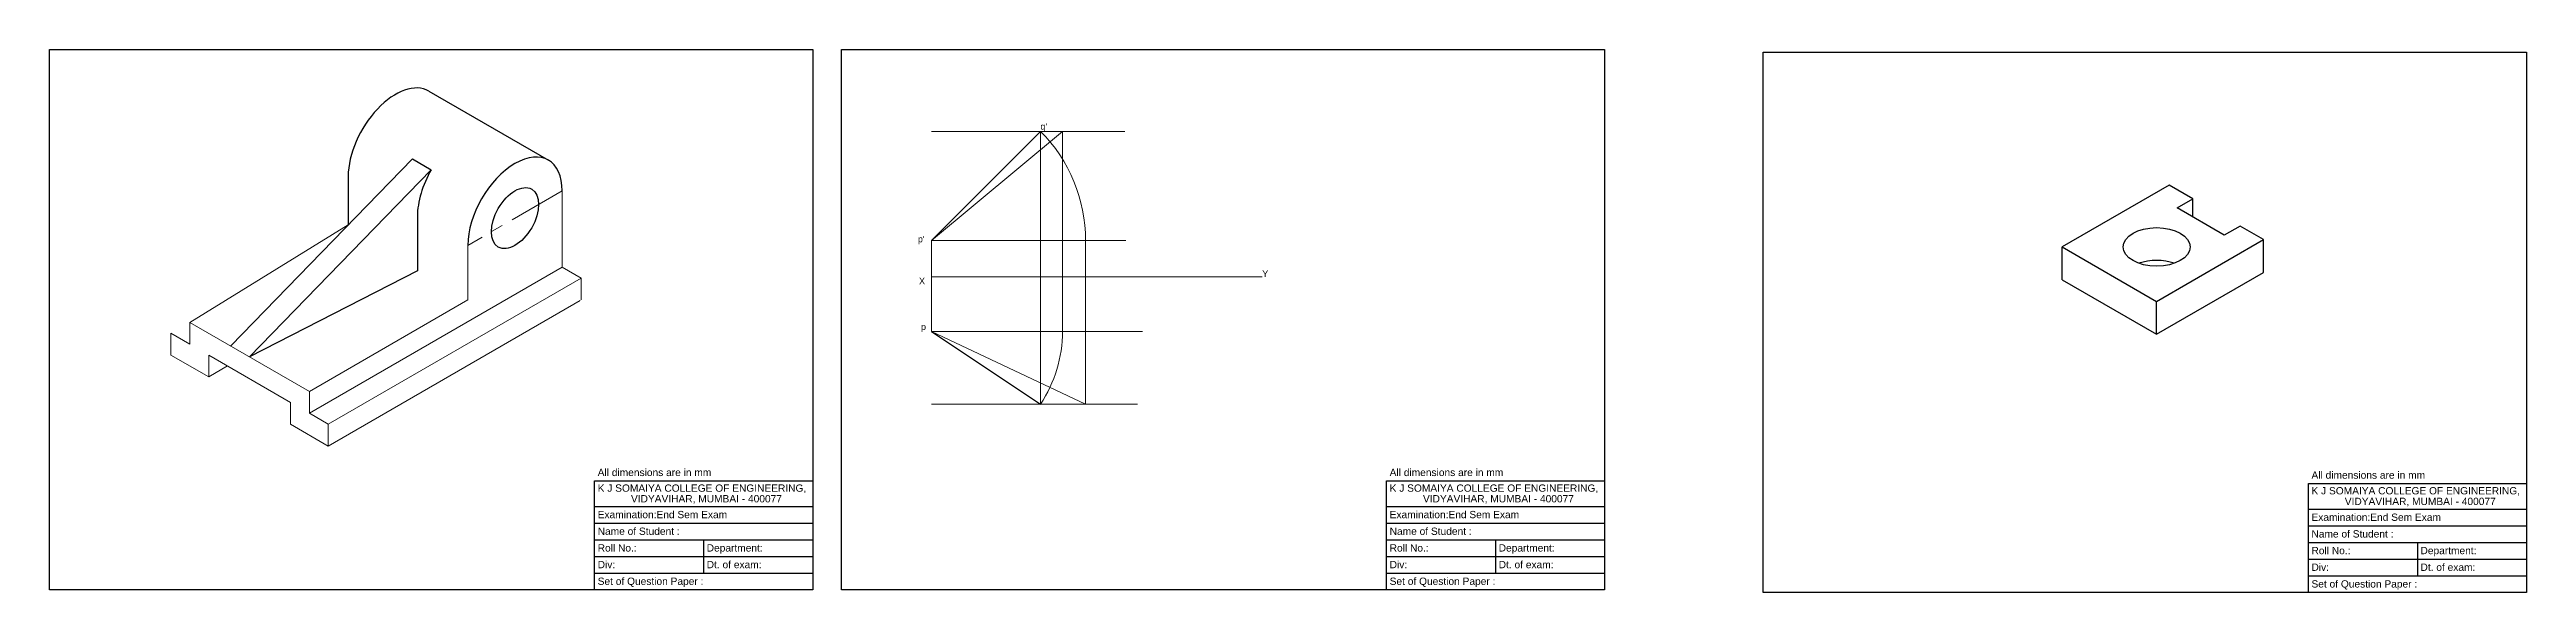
# Model space of a CAD drawing. Header units: millimetres. Extents: x 2649 to 6569, y 570 to 2859.
# Drawn here: x 2659 to 4022, y 1432 to 1730 of the extents above; entities that cross this region are included whole.
import ezdxf

# ---------------------------------------------------------------- set-up
doc = ezdxf.new("R2010")
doc.units = ezdxf.units.MM
doc.linetypes.add('CENTER', pattern=[50.8, 31.75, -6.35, 6.35, -6.35])
doc.styles.get("Standard").update_dxf_attribs({"font": 'arial.ttf', "height": 3.5})

msp = doc.modelspace()

# ---------------------------------------------------------------- texts
at = {"lineweight": 9}
for s, p in [("q'", (3204.075, 1686.005)), ("p'", (3136.635, 1624.046)), ('Y', (3326.156, 1605.033)), ('p', (3138.345, 1575.797))]:
    msp.add_text(s, height=3.5, dxfattribs=at).set_placement(p)
for s, height, p in [('All dimensions are in mm', 4.00791, (2960.383, 1495.492)), ('All dimensions are in mm', 4.00791, (3396.26, 1495.492)), ('K J SOMAIYA COLLEGE OF ENGINEERING, ', 4.00791, (2960.383, 1486.884)), ('K J SOMAIYA COLLEGE OF ENGINEERING, ', 4.00791, (3396.26, 1486.884)), ('All dimensions are in mm', 4.00791, (3903.59, 1494.037)), ('K J SOMAIYA COLLEGE OF ENGINEERING, ', 4.00791, (3903.59, 1485.429)), ('Examination:End Sem Exam ', 4.00791, (2960.383, 1472.336)), ('VIDYAVIHAR, MUMBAI - 400077', 4.00791, (2978.719, 1481.032)), ('Examination:End Sem Exam ', 4.00791, (3396.26, 1472.336)), ('VIDYAVIHAR, MUMBAI - 400077', 4.00791, (3414.596, 1481.032)), ('Examination:End Sem Exam ', 4.00791, (3903.59, 1470.88)), ('VIDYAVIHAR, MUMBAI - 400077', 4.00791, (3921.926, 1479.577)), ('Name of Student : ', 4.00791, (2960.383, 1463.169)), ('Name of Student : ', 4.00791, (3396.26, 1463.169)), ('Name of Student : ', 4.00791, (3903.59, 1461.713)), ('Roll No.: ', 4.0079, (2960.383, 1454.002)), ('Div: ', 4.0079, (2960.383, 1444.836)), ('Department: ', 4.00791, (3020.383, 1454.002)), ('Dt. of exam:', 4.00791, (3020.383, 1444.836)), ('Roll No.: ', 4.0079, (3396.26, 1454.002)), ('Div: ', 4.0079, (3396.26, 1444.836)), ('Department: ', 4.00791, (3456.26, 1454.002)), ('Dt. of exam:', 4.00791, (3456.26, 1444.836)), ('Roll No.: ', 4.0079, (3903.59, 1452.547)), ('Div: ', 4.0079, (3903.59, 1443.38)), ('Department: ', 4.00791, (3963.59, 1452.547)), ('Dt. of exam:', 4.00791, (3963.59, 1443.38)), ('Set of Question Paper : ', 4.00791, (2960.383, 1435.669)), ('Set of Question Paper : ', 4.00791, (3396.26, 1435.669)), ('Set of Question Paper : ', 4.00791, (3903.59, 1434.213))]:
    msp.add_text(s, height=height).set_placement(p)
at = {"lineweight": 9, "insert": (3137.256, 1604.494), "char_height": 3.5, "attachment_point": 1}
msp.add_mtext_dynamic_manual_height_columns('X', width=15.62959, gutter_width=17.5, heights=[0], dxfattribs=at)

# ---------------------------------------------------------------- linework, layer by layer
for p, q in [((2658.705, 1729.987), (3078.705, 1729.987)), ((2658.705, 1432.987), (2658.705, 1729.987)), ((3078.705, 1729.987), (3078.705, 1432.987)), ((3094.582, 1729.987), (3514.582, 1729.987)), ((3094.582, 1432.987), (3094.582, 1729.987)), ((3514.582, 1729.987), (3514.582, 1432.987)), ((3601.912, 1728.531), (4021.912, 1728.531)), ((3601.912, 1431.531), (3601.912, 1728.531)), ((4021.912, 1728.531), (4021.912, 1431.531)), ((2958.705, 1492.81), (3078.705, 1492.81)), ((2958.705, 1432.987), (2958.705, 1492.81)), ((3078.705, 1487.987), (3078.705, 1432.987)), ((3394.582, 1492.81), (3514.582, 1492.81)), ((3394.582, 1432.987), (3394.582, 1492.81)), ((3514.582, 1487.987), (3514.582, 1432.987)), ((3901.912, 1491.354), (4021.912, 1491.354)), ((3901.912, 1431.531), (3901.912, 1491.354)), ((2958.705, 1478.82), (3078.705, 1478.82)), ((3394.582, 1478.82), (3514.582, 1478.82)), ((3901.912, 1477.364), (4021.912, 1477.364)), ((2958.705, 1469.653), (3078.705, 1469.653)), ((2958.705, 1460.487), (3078.705, 1460.487)), ((3018.705, 1460.487), (3018.705, 1442.153)), ((3394.582, 1469.653), (3514.582, 1469.653)), ((3394.582, 1460.487), (3514.582, 1460.487)), ((3454.582, 1460.487), (3454.582, 1442.153)), ((3901.912, 1468.198), (4021.912, 1468.198)), ((3901.912, 1459.031), (4021.912, 1459.031)), ((3961.912, 1459.031), (3961.912, 1440.698)), ((2958.705, 1451.32), (3078.705, 1451.32)), ((3394.582, 1451.32), (3514.582, 1451.32)), ((3901.912, 1449.864), (4021.912, 1449.864)), ((3078.705, 1432.987), (2658.705, 1432.987)), ((2958.705, 1442.153), (3078.705, 1442.153)), ((3078.705, 1432.987), (2958.705, 1432.987)), ((3514.582, 1432.987), (3094.582, 1432.987)), ((3394.582, 1442.153), (3514.582, 1442.153)), ((3514.582, 1432.987), (3394.582, 1432.987)), ((4021.912, 1431.531), (3601.912, 1431.531)), ((3901.912, 1440.698), (4021.912, 1440.698)), ((4021.912, 1431.531), (3901.912, 1431.531))]:
    msp.add_line(p, q)
at = {"lineweight": 30}
for p, q in [((2867.425, 1707.162), (2933.243, 1669.162)), ((3144.075, 1625.033), (3204.075, 1685.033)), ((2758.436, 1567.023), (2858.395, 1669.948)), ((2768.828, 1561.023), (2868.788, 1663.948)), ((2858.395, 1669.948), (2868.788, 1663.948)), ((2823.073, 1660.342), (2823.073, 1633.578)), ((3825.314, 1655.48), (3766.424, 1621.48)), ((3838.304, 1647.98), (3825.314, 1655.48)), ((2861.178, 1638.342), (2861.178, 1608.342)), ((3829.644, 1642.98), (3838.304, 1647.98)), ((3855.625, 1627.98), (3829.644, 1642.98)), ((3838.304, 1637.98), (3838.304, 1647.98)), ((3818.386, 1591.48), (3877.275, 1625.48)), ((3864.285, 1632.98), (3855.625, 1627.98)), ((3877.275, 1625.48), (3864.285, 1632.98)), ((3877.275, 1607.48), (3877.275, 1625.48)), ((3766.424, 1603.48), (3766.424, 1621.48)), ((3766.424, 1621.48), (3818.386, 1591.48)), ((2861.178, 1608.342), (2768.828, 1561.023)), ((3766.424, 1603.48), (3818.386, 1573.48)), ((3818.386, 1573.48), (3877.275, 1607.48)), ((3818.386, 1573.48), (3818.386, 1591.48)), ((3144.075, 1575.033), (3204.075, 1535.033))]:
    msp.add_line(p, q, dxfattribs=at)
at = {"lineweight": 9}
for p, q in [((3144.075, 1685.033), (3204.075, 1685.033)), ((3144.075, 1625.033), (3216.186, 1685.033)), ((3204.075, 1625.033), (3204.075, 1685.033)), ((3204.075, 1685.033), (3204.075, 1535.033)), ((3204.075, 1685.033), (3250.471, 1685.033)), ((3250.471, 1685.033), (3216.186, 1685.033)), ((3216.186, 1685.033), (3216.186, 1575.033)), ((2940.852, 1610.342), (2940.852, 1652.342)), ((2735.919, 1580.023), (2823.073, 1633.578)), ((2888.891, 1622.342), (2888.891, 1592.342)), ((3144.075, 1605.033), (3144.075, 1625.033)), ((3144.075, 1625.033), (3144.075, 1575.033)), ((3144.075, 1625.033), (3251.017, 1625.033)), ((3204.075, 1625.033), (3204.075, 1575.033)), ((3228.928, 1625.033), (3228.928, 1535.033)), ((2940.852, 1610.342), (2801.737, 1530.023)), ((2940.852, 1610.342), (2951.245, 1604.342)), ((2951.245, 1604.342), (2940.852, 1610.342)), ((2812.129, 1524.023), (2951.245, 1604.342)), ((2951.245, 1604.342), (2951.245, 1592.342)), ((3144.075, 1605.033), (3326.156, 1605.033)), ((2888.891, 1592.342), (2801.737, 1542.023)), ((2812.129, 1512.023), (2950.693, 1592.023)), ((2725.527, 1562.023), (2725.527, 1574.023)), ((2725.527, 1574.023), (2735.919, 1568.023)), ((2735.919, 1568.023), (2735.919, 1580.023)), ((2735.919, 1580.023), (2801.737, 1542.023)), ((3144.075, 1575.033), (3260.29, 1575.033)), ((3144.075, 1575.033), (3228.928, 1535.033)), ((2746.311, 1550.023), (2725.527, 1562.023)), ((2791.345, 1536.023), (2746.311, 1562.023)), ((2746.311, 1562.023), (2746.311, 1550.023)), ((2746.311, 1550.023), (2756.704, 1556.023)), ((2801.737, 1542.023), (2801.737, 1530.023)), ((2791.345, 1524.023), (2791.345, 1536.023)), ((2801.737, 1530.023), (2812.129, 1524.023)), ((3144.075, 1535.033), (3204.075, 1535.033)), ((3228.928, 1535.033), (3204.075, 1535.033)), ((3204.075, 1535.033), (3257.562, 1535.033)), ((2812.129, 1512.023), (2791.345, 1524.023)), ((2812.129, 1524.023), (2812.129, 1512.023))]:
    msp.add_line(p, q, dxfattribs=at)
at = {"linetype": 'CENTER', "lineweight": 9}
msp.add_line((2940.852, 1652.342), (2888.891, 1622.342), dxfattribs=at)
at = {"lineweight": 9}
for centre, radius, start, end in [((3144.075, 1625.033), 84.853, 0, 45), ((3144.075, 1575.033), 72.111, 326.309932, 0)]:
    msp.add_arc(centre, radius, start, end, dxfattribs=at)
at = {"lineweight": 30}
for centre, major_axis, start_param, end_param in [((2849.054, 1675.342), (-18.371, -31.82), 3.14159265, 5.49778714), ((2887.159, 1653.342), (-18.371, -31.82), 4.71238898, 5.49778714), ((2914.872, 1637.342), (-18.371, -31.82), 2.35619449, 5.49778714), ((3818.386, 1603.48), (-18.371, 0), 4.15479015, 5.26998781)]:
    msp.add_ellipse(centre, major_axis=major_axis, ratio=0.57735027, start_param=start_param, end_param=end_param, dxfattribs=at)
for centre, major_axis in [((2914.872, 1637.342), (-9.186, -15.91)), ((3818.386, 1621.48), (-18.371, 0))]:
    msp.add_ellipse(centre, major_axis=major_axis, ratio=0.57735027, dxfattribs=at)

msp.set_redraw_order([(e.dxf.handle, doc.entitydb.next_handle()) for e in msp.query("TEXT MTEXT ATTDEF DIMENSION ARC_DIMENSION")])  # texts and dimensions are drawn at this point

doc.saveas('drawing.dxf')
